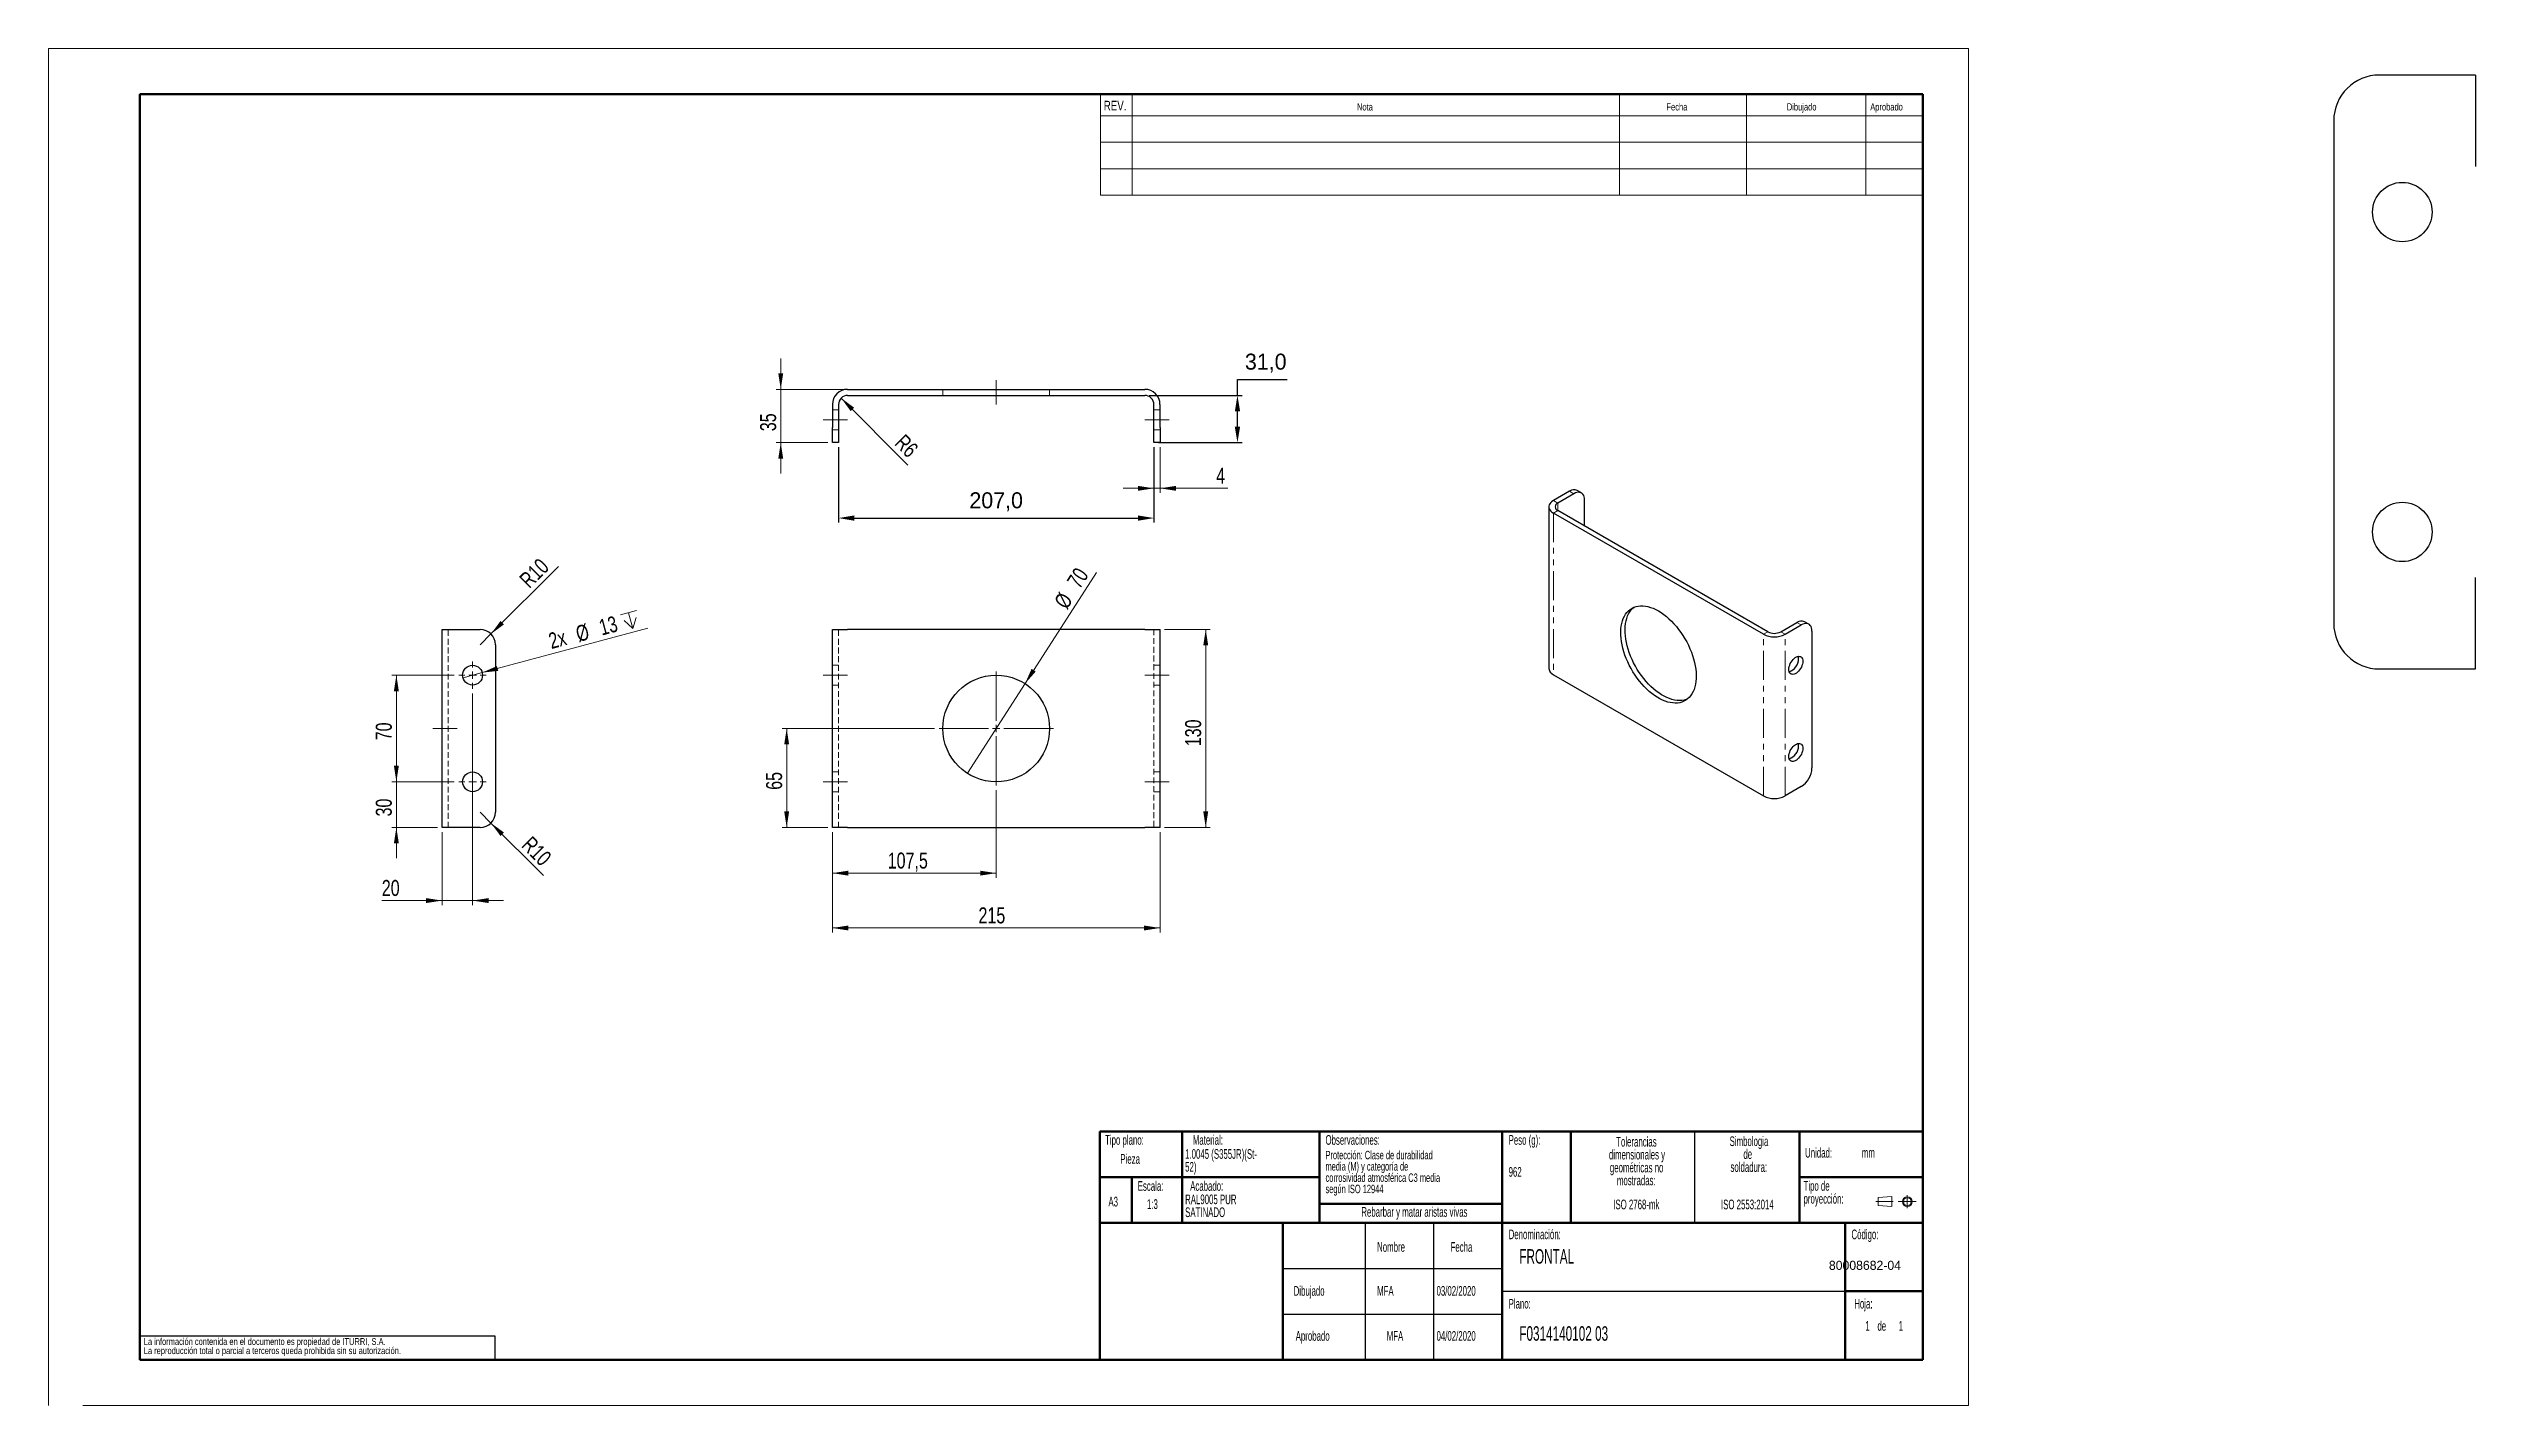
# Model space of a CAD drawing. Header units: millimetres. Extents: x 0 to 769, y 0 to 297.
# Drawn here: x 0 to 531, y 0 to 297 of the extents above; entities that cross this region are included whole.
import ezdxf

# ---------------------------------------------------------------- set-up
doc = ezdxf.new("R2010")
doc.units = ezdxf.units.MM
doc.header["$PDSIZE"] = -1
for name, pattern in [('CENTERX2', [20.32, 12.7, -2.54, 2.54, -2.54]), ('HIDDEN', [1.905, 1.27, -0.635]), ('PHANTOM', [12.7, 6.35, -1.27, 1.27, -1.27, 1.27, -1.27])]:
    doc.linetypes.add(name, pattern=pattern)
doc.layers.add('MARCADO', color=5, linetype='Continuous')
doc.layers.add('SLD-0', color=179, linetype='Continuous')
doc.styles.add('SLDTEXTSTYLE0', font='TXT', dxfattribs={"width": 0.605})
doc.styles.add('SLDTEXTSTYLE1', font='TXT', dxfattribs={"width": 0.75})
doc.dimstyles.new('ISO-25', dxfattribs={"dimtxt": 2.5, "dimasz": 2.5, "dimexe": 1.25, "dimexo": 0.625, "dimtad": 1, "dimtxsty": 'Standard', "dimcen": 2.5, "dimadec": 0, "dimazin": 0, "dimtfac": 1, "dimtmove": 0, "dimatfit": 3, "dimfxl": 1, "dimarcsym": 0})
doc.dimstyles.new('SLDDIMSTYLE0', dxfattribs={"dimtxt": 3.5, "dimasz": 3.5, "dimexe": 0, "dimexo": 0.0625, "dimgap": 0.875, "dimtad": 1, "dimdec": 1, "dimlfac": 3, "dimrnd": 1e-09, "dimzin": 12, "dimdsep": 46, "dimtxsty": 'SLDTEXTSTYLE1', "dimsah": 1, "dimcen": 0, "dimadec": 0, "dimazin": 3, "dimtfac": 1, "dimtdec": 1, "dimtofl": 0, "dimtmove": 1, "dimatfit": 3, "dimfxl": 1, "dimfrac": 2, "dimtolj": 1, "dimtzin": 12, "dimarcsym": 0})
doc.dimstyles.new('SLDDIMSTYLE1', dxfattribs={"dimtxt": 3.5, "dimasz": 3.5, "dimexe": 0, "dimexo": 0.0625, "dimgap": 0.875, "dimtad": 1, "dimdec": 1, "dimlfac": 3, "dimrnd": 1e-09, "dimzin": 12, "dimdsep": 46, "dimtxsty": 'SLDTEXTSTYLE1', "dimsah": 1, "dimcen": 0.09, "dimadec": 0, "dimazin": 3, "dimtfac": 1, "dimtdec": 1, "dimtmove": 0, "dimatfit": 0, "dimfxl": 1, "dimfrac": 2, "dimtolj": 1, "dimtzin": 12, "dimarcsym": 0})
doc.dimstyles.new('SLDDIMSTYLE2', dxfattribs={"dimtxt": 3.5, "dimasz": 3.5, "dimexe": 0, "dimexo": 0.0625, "dimgap": 0.875, "dimtad": 1, "dimdec": 1, "dimlfac": 3, "dimrnd": 1e-09, "dimzin": 12, "dimdsep": 46, "dimtxsty": 'SLDTEXTSTYLE1', "dimsah": 1, "dimcen": 0.09, "dimadec": 0, "dimazin": 3, "dimtfac": 1, "dimtdec": 1, "dimtofl": 0, "dimtmove": 0, "dimatfit": 3, "dimfxl": 1, "dimfrac": 2, "dimtolj": 1, "dimtzin": 12, "dimarcsym": 0})
doc.dimstyles.new('SLDDIMSTYLE3', dxfattribs={"dimtxt": 3.5, "dimasz": 3.5, "dimexe": 0, "dimexo": 0.0625, "dimgap": 0.875, "dimtad": 1, "dimdec": 1, "dimlfac": 3, "dimrnd": 1e-09, "dimzin": 12, "dimdsep": 46, "dimtxsty": 'SLDTEXTSTYLE1', "dimblk1": 'NONE', "dimsah": 1, "dimcen": 0, "dimadec": 0, "dimazin": 3, "dimtfac": 1, "dimtdec": 1, "dimtmove": 0, "dimatfit": 3, "dimldrblk": 'NONE', "dimfxl": 1, "dimfrac": 2, "dimtolj": 1, "dimtzin": 12, "dimarcsym": 0})
doc.dimstyles.new('SLDDIMSTYLE4', dxfattribs={"dimtxt": 3.5, "dimasz": 3.5, "dimexe": 0, "dimexo": 0.0625, "dimgap": 0.875, "dimtad": 1, "dimdec": 1, "dimlfac": 3, "dimrnd": 1e-09, "dimzin": 12, "dimdsep": 46, "dimtxsty": 'SLDTEXTSTYLE1', "dimsah": 1, "dimcen": 0, "dimadec": 0, "dimazin": 3, "dimtfac": 1, "dimtdec": 1, "dimtofl": 0, "dimtmove": 0, "dimatfit": 3, "dimfxl": 1, "dimfrac": 2, "dimtolj": 1, "dimtzin": 12, "dimarcsym": 0})
doc.dimstyles.new('SLDDIMSTYLE5', dxfattribs={"dimtxt": 3.5, "dimasz": 3.5, "dimexe": 0, "dimexo": 0.0625, "dimgap": 0.875, "dimtad": 1, "dimdec": 1, "dimlfac": 3, "dimrnd": 1e-09, "dimzin": 12, "dimdsep": 46, "dimtxsty": 'SLDTEXTSTYLE1', "dimblk1": 'NONE', "dimsah": 1, "dimcen": 0, "dimadec": 0, "dimazin": 3, "dimtfac": 1, "dimtdec": 1, "dimtmove": 0, "dimatfit": 3, "dimldrblk": 'NONE', "dimfxl": 1, "dimfrac": 2, "dimtolj": 1, "dimtzin": 12, "dimarcsym": 0})

msp = doc.modelspace()

# ---------------------------------------------------------------- texts
at = {"color": 7, "linetype": 'Continuous', "lineweight": 0, "attachment_point": 1, "style": 'SLDTEXTSTYLE1'}
for s, insert, char_height in [('REV.', (230.836, 285.552), 2.1167), ('Nota', (286.224, 285.026), 1.5875), ('Fecha', (353.926, 285.026), 1.5875), ('Dibujado', (380.261, 285.026), 1.5875), ('Aprobado', (398.51, 285.026), 1.5875)]:
    msp.add_mtext(s, dxfattribs=dict(at, insert=insert, char_height=char_height))
at = {"insert": (389.466, 31.676), "char_height": 2, "attachment_point": 1}
msp.add_mtext_dynamic_manual_height_columns('80008682-04', width=13.78433, gutter_width=17.5, heights=[0], dxfattribs=at)
at = {"layer": 'SLD-0', "style": 'SLDTEXTSTYLE0'}
for s, insert, char_height, attachment_point in [('Tipo plano:', (231.129, 59.181), 2.11667, 1), ('Tipo plano:', (231.129, 59.181), 2.11667, 1), ('Material:', (250.33, 59.181), 2.1167, 1), ('Material:', (250.33, 59.181), 2.1167, 1), ('Observaciones:', (279.339, 59.181), 2.11667, 1), ('Observaciones:', (279.339, 59.181), 2.11667, 1), ('Peso (g):', (319.403, 59.181), 2.1167, 1), ('Peso (g):', (319.403, 59.181), 2.1167, 1), ('Pieza', (234.473, 55.019), 2.1167, 1), ('Pieza', (234.473, 55.019), 2.1167, 1), ('Unidad:', (384.246, 56.371), 2.1167, 1), ('Unidad:', (384.246, 56.371), 2.1167, 1), ('mm', (396.662, 56.371), 2.1167, 1), ('mm', (396.662, 56.371), 2.1167, 1), ('Escala:', (238.263, 49.101), 2.1167, 1), ('Escala:', (238.263, 49.101), 2.1167, 1), ('Acabado:', (249.738, 49.101), 2.1167, 1), ('Acabado:', (249.738, 49.101), 2.1167, 1), ('962', (319.403, 52.181), 2.1167, 1), ('962', (319.403, 52.181), 2.1167, 1), ('A3', (231.859, 45.674), 2.1167, 1), ('A3', (231.859, 45.674), 2.1167, 1), ('1:3', (240.29, 45.135), 2.1167, 1), ('1:3', (240.29, 45.135), 2.1167, 1), ('Rebarbar y matar aristas vivas', (298.785, 43.424), 2.11667, 2), ('Rebarbar y matar aristas vivas', (298.785, 43.424), 2.11667, 2), ('ISO 2768-mk', (347.337, 45.06), 2.11667, 2), ('ISO 2768-mk', (347.337, 45.06), 2.11667, 2), ('ISO 2553:2014', (371.625, 45.06), 2.11667, 2), ('ISO 2553:2014', (371.625, 45.06), 2.11667, 2), ('Denominación:', (319.403, 38.514), 2.11667, 1), ('Denominación:', (319.403, 38.514), 2.11667, 1), ('Código:', (394.398, 38.514), 2.1167, 1), ('Código:', (394.398, 38.514), 2.1167, 1), ('Nombre', (290.638, 35.755), 2.1167, 1), ('Nombre', (290.638, 35.755), 2.1167, 1), ('Fecha', (306.708, 35.755), 2.1167, 1), ('Fecha', (306.708, 35.755), 2.1167, 1), ('FRONTAL', (321.739, 34.217), 3.175, 1), ('FRONTAL', (321.739, 34.217), 3.175, 1), ('Dibujado', (272.373, 26.14), 2.1167, 1), ('Dibujado', (272.373, 26.14), 2.1167, 1), ('MFA', (290.638, 26.14), 2.1167, 1), ('03/02/2020', (303.629, 26.14), 2.1167, 1), ('Plano:', (319.403, 23.338), 2.1167, 1), ('Plano:', (319.403, 23.338), 2.1167, 1), ('Hoja:', (395.014, 23.338), 2.1167, 1), ('Hoja:', (395.014, 23.338), 2.1167, 1), ('Aprobado', (272.825, 16.282), 2.1167, 1), ('Aprobado', (272.825, 16.282), 2.1167, 1), ('MFA', (292.735, 16.282), 2.1167, 1), ('04/02/2020', (303.629, 16.282), 2.1167, 1), ('F0314140102 03', (321.739, 17.347), 3.175, 1), ('F0314140102 03', (321.739, 17.347), 3.175, 1), ('1', (397.413, 18.475), 2.117, 1), ('1', (397.413, 18.475), 2.117, 1), ('1', (397.413, 18.475), 2.117, 1), ('1', (397.413, 18.475), 2.117, 1), ('de', (400.078, 18.475), 2.1167, 1), ('de', (400.078, 18.475), 2.1167, 1), ('de', (400.078, 18.475), 2.1167, 1), ('de', (400.078, 18.475), 2.1167, 1), ('1', (404.731, 18.475), 2.117, 1), ('1', (404.731, 18.475), 2.117, 1), ('1', (404.731, 18.475), 2.117, 1), ('1', (404.731, 18.475), 2.117, 1)]:
    msp.add_mtext(s, dxfattribs=dict(at, insert=insert, char_height=char_height, attachment_point=attachment_point))

# ---------------------------------------------------------------- blocks, each defined once
blk = doc.blocks.new('Bloque3')
at = {"color": 7, "linetype": 'CENTERX2', "lineweight": 18}
for p, q in [((397.92, 130.06), (394.8, 130.06)), ((398.88, 130.02), (402.16, 130.02)), ((400.52, 128.85), (400.52, 131.19))]:
    blk.add_line(p, q, dxfattribs=at)
at = {"color": 7, "linetype": 'Continuous', "lineweight": 18}
for p, q in [((397.68, 130.95), (395.23, 130.77)), ((395.23, 130.77), (395.23, 129.34)), ((397.68, 129.16), (395.23, 129.34)), ((397.68, 130.95), (397.68, 129.16))]:
    blk.add_line(p, q, dxfattribs=at)
for radius in [0.892, 0.713]:
    blk.add_circle((400.52, 130.02), radius, dxfattribs=at)
blk = doc.blocks.new('SW_NOTE_0')
at = {"layer": 'SLD-0', "color": 0, "attachment_point": 2, "style": 'SLDTEXTSTYLE0'}
for s, insert, char_height in [('dimensionales y', (7.54, -0.09), 2.1167), ('Tolerancias', (7.41, 2.73), 2.1167), ('geométricas no', (7.46, -2.92), 2.1167), ('mostradas:', (7.38, -5.74), 2.117)]:
    blk.add_mtext(s, dxfattribs=dict(at, insert=insert, char_height=char_height))
blk = doc.blocks.new('SW_NOTE_0_1')
at = {"layer": 'SLD-0', "color": 0, "attachment_point": 1, "style": 'SLDTEXTSTYLE0'}
for s, insert, char_height in [('Tipo de', (0, 2.73), 2.117), ('proyección:', (0, -0.09), 2.1167)]:
    blk.add_mtext(s, dxfattribs=dict(at, insert=insert, char_height=char_height))
blk = doc.blocks.new('SW_NOTE_0_2')
at = {"layer": 'SLD-0', "color": 0, "char_height": 2.117, "attachment_point": 2, "style": 'SLDTEXTSTYLE0'}
for s, insert in [('Simbologia', (7.11, 2.73)), ('de', (6.84, -0.09)), ('soldadura:', (7.06, -2.92))]:
    blk.add_mtext(s, dxfattribs=dict(at, insert=insert))
blk = doc.blocks.new('SW_NOTE_0_3')
at = {"layer": 'SLD-0', "color": 0, "attachment_point": 1, "style": 'SLDTEXTSTYLE0'}
for s, insert, char_height in [('52)', (0, -0.09), 2.117), ('1.0045 (S355JR)(St-', (0, 2.73), 2.1167)]:
    blk.add_mtext(s, dxfattribs=dict(at, insert=insert, char_height=char_height))
blk = doc.blocks.new('SW_NOTE_0_4')
at = {"layer": 'SLD-0', "color": 0, "char_height": 1.5, "attachment_point": 1, "style": 'SLDTEXTSTYLE1'}
for s, insert in [('La información contenida en el documento es propiedad de ITURRI, S.A.', (0, 1.93)), ('La reproducción total o parcial a terceros queda prohibida sin su autorización.', (0, -0.07))]:
    blk.add_mtext(s, dxfattribs=dict(at, insert=insert))
blk = doc.blocks.new('SW_NOTE_0_5')
at = {"layer": 'SLD-0', "color": 0, "attachment_point": 1, "style": 'SLDTEXTSTYLE0'}
for s, insert, char_height in [('RAL9005 PUR', (0, 2.73), 2.1167), ('SATINADO', (0, -0.09), 2.117)]:
    blk.add_mtext(s, dxfattribs=dict(at, insert=insert, char_height=char_height))
blk = doc.blocks.new('SW_NOTE_0_6')
at = {"layer": 'SLD-0', "color": 0, "attachment_point": 2, "style": 'SLDTEXTSTYLE0'}
for s, insert, char_height in [('dimensionales y', (7.54, -0.09), 2.1167), ('Tolerancias', (7.41, 2.73), 2.1167), ('geométricas no', (7.46, -2.92), 2.1167), ('mostradas:', (7.38, -5.74), 2.117)]:
    blk.add_mtext(s, dxfattribs=dict(at, insert=insert, char_height=char_height))
blk = doc.blocks.new('SW_NOTE_0_7')
at = {"layer": 'SLD-0', "color": 0, "attachment_point": 1, "style": 'SLDTEXTSTYLE0'}
for s, insert, char_height in [('Tipo de', (0, 2.73), 2.117), ('proyección:', (0, -0.09), 2.1167)]:
    blk.add_mtext(s, dxfattribs=dict(at, insert=insert, char_height=char_height))
blk = doc.blocks.new('SW_NOTE_0_8')
at = {"layer": 'SLD-0', "color": 0, "char_height": 2.117, "attachment_point": 2, "style": 'SLDTEXTSTYLE0'}
for s, insert in [('Simbologia', (7.11, 2.73)), ('de', (6.84, -0.09)), ('soldadura:', (7.06, -2.92))]:
    blk.add_mtext(s, dxfattribs=dict(at, insert=insert))
blk = doc.blocks.new('SW_NOTE_0_9')
at = {"layer": 'SLD-0', "color": 0, "attachment_point": 1, "style": 'SLDTEXTSTYLE0'}
for s, insert, char_height in [('52)', (0, -0.09), 2.117), ('1.0045 (S355JR)(St-', (0, 2.73), 2.1167)]:
    blk.add_mtext(s, dxfattribs=dict(at, insert=insert, char_height=char_height))
blk = doc.blocks.new('SW_NOTE_0_10')
at = {"layer": 'SLD-0', "color": 0, "char_height": 1.5, "attachment_point": 1, "style": 'SLDTEXTSTYLE1'}
for s, insert in [('La información contenida en el documento es propiedad de ITURRI, S.A.', (0, 1.93)), ('La reproducción total o parcial a terceros queda prohibida sin su autorización.', (0, -0.07))]:
    blk.add_mtext(s, dxfattribs=dict(at, insert=insert))
blk = doc.blocks.new('SW_NOTE_0_11')
at = {"layer": 'SLD-0', "color": 0, "attachment_point": 1, "style": 'SLDTEXTSTYLE0'}
for s, insert, char_height in [('RAL9005 PUR', (0, 2.73), 2.1167), ('SATINADO', (0, -0.09), 2.117)]:
    blk.add_mtext(s, dxfattribs=dict(at, insert=insert, char_height=char_height))
blk = doc.blocks.new('SW_NOTE_0_12')
at = {"layer": 'SLD-0', "color": 0, "char_height": 1.8521, "attachment_point": 1, "style": 'SLDTEXTSTYLE0'}
for s, insert in [('media (M) y categoría de', (0, -0.08)), ('Protección: Clase de durabilidad', (0, 2.39)), ('según ISO 12944', (0, -5.02)), ('corrosividad atmosférica C3 media', (0, -2.55))]:
    blk.add_mtext(s, dxfattribs=dict(at, insert=insert))
blk = doc.blocks.new('_D')
at = {"color": 7, "linetype": 'Continuous', "lineweight": 0, "transparency": 16777216}
blk.add_line((173.39, 220.48), (187.99, 205.83), dxfattribs=at)
at = {"color": 7, "linetype": 'Continuous', "lineweight": 18, "transparency": 16777216}
blk.add_solid([(173.39, 220.48), (175.48, 217.62), (176.24, 218.38)], dxfattribs=at)
at = {"color": 7, "linetype": 'Continuous', "lineweight": 18, "transparency": 16777216, "insert": (187.35, 212.85), "char_height": 3.5, "attachment_point": 1, "rotation": 315, "style": 'SLDTEXTSTYLE1'}
blk.add_mtext('R6', dxfattribs=at)
blk = doc.blocks.new('_D_1')
at = {"color": 7, "linetype": 'Continuous', "lineweight": 0, "transparency": 16777216}
for p, q in [((241.8, 209.74), (241.8, 199.74)), ((243.14, 209.74), (243.14, 199.74)), ((241.8, 200.74), (235.07, 200.74)), ((241.8, 200.74), (243.14, 200.74)), ((243.14, 200.74), (258.01, 200.74))]:
    blk.add_line(p, q, dxfattribs=at)
at = {"color": 7, "linetype": 'Continuous', "lineweight": 18, "transparency": 16777216}
for points in [[(241.8, 200.74), (238.3, 201.27), (238.3, 200.2)], [(243.14, 200.74), (246.64, 200.2), (246.64, 201.27)]]:
    blk.add_solid(points, dxfattribs=at)
at = {"color": 7, "linetype": 'Continuous', "lineweight": 18, "transparency": 16777216, "insert": (255.42, 205.25), "char_height": 3.5, "attachment_point": 1, "style": 'SLDTEXTSTYLE1'}
blk.add_mtext('4', dxfattribs=at)
blk = doc.blocks.new('_D_2')
at = {"color": 7, "linetype": 'Continuous', "lineweight": 0, "transparency": 16777216}
for p, q in [((160.17, 222.4), (160.17, 229.13)), ((173.8, 222.4), (159.17, 222.4)), ((160.17, 222.4), (160.17, 210.74)), ((170.47, 210.74), (159.17, 210.74)), ((160.17, 210.74), (160.17, 204.01))]:
    blk.add_line(p, q, dxfattribs=at)
at = {"color": 7, "linetype": 'Continuous', "lineweight": 18, "transparency": 16777216}
for points in [[(160.17, 222.4), (160.71, 225.9), (159.64, 225.9)], [(160.17, 210.74), (159.64, 207.24), (160.71, 207.24)]]:
    blk.add_solid(points, dxfattribs=at)
at = {"color": 7, "linetype": 'Continuous', "lineweight": 18, "transparency": 16777216, "insert": (155.66, 213.24), "char_height": 3.5, "attachment_point": 1, "rotation": 90, "style": 'SLDTEXTSTYLE1'}
blk.add_mtext('35', dxfattribs=at)
blk = doc.blocks.new('_D_3')
at = {"color": 7, "linetype": 'Continuous', "lineweight": 0, "transparency": 16777216}
for p, q in [((244.14, 169.84), (254.14, 169.84)), ((253.14, 169.84), (253.14, 126.51)), ((244.14, 126.51), (254.14, 126.51))]:
    blk.add_line(p, q, dxfattribs=at)
at = {"color": 7, "linetype": 'Continuous', "lineweight": 18, "transparency": 16777216}
for points in [[(253.14, 169.84), (252.6, 166.34), (253.68, 166.34)], [(253.14, 126.51), (253.68, 130.01), (252.6, 130.01)]]:
    blk.add_solid(points, dxfattribs=at)
at = {"color": 7, "linetype": 'Continuous', "lineweight": 18, "transparency": 16777216, "insert": (248.63, 144.29), "char_height": 3.5, "attachment_point": 1, "rotation": 90, "style": 'SLDTEXTSTYLE1'}
blk.add_mtext('130', dxfattribs=at)
blk = doc.blocks.new('_D_4')
at = {"color": 7, "linetype": 'Continuous', "lineweight": 0, "transparency": 16777216}
for p, q in [((171.47, 125.51), (171.47, 103.51)), ((243.14, 125.51), (243.14, 103.51)), ((171.47, 104.51), (243.14, 104.51))]:
    blk.add_line(p, q, dxfattribs=at)
at = {"color": 7, "linetype": 'Continuous', "lineweight": 18, "transparency": 16777216}
for points in [[(171.47, 104.51), (174.97, 103.97), (174.97, 105.05)], [(243.14, 104.51), (239.64, 105.05), (239.64, 103.97)]]:
    blk.add_solid(points, dxfattribs=at)
at = {"color": 7, "linetype": 'Continuous', "lineweight": 18, "transparency": 16777216, "insert": (203.43, 109.02), "char_height": 3.5, "attachment_point": 1, "style": 'SLDTEXTSTYLE1'}
blk.add_mtext('215', dxfattribs=at)
blk = doc.blocks.new('_D_5')
at = {"color": 7, "linetype": 'Continuous', "lineweight": 0, "transparency": 16777216}
for p, q in [((193.8, 148.17), (160.47, 148.17)), ((161.47, 148.17), (161.47, 126.51)), ((170.47, 126.51), (160.47, 126.51))]:
    blk.add_line(p, q, dxfattribs=at)
at = {"color": 7, "linetype": 'Continuous', "lineweight": 18, "transparency": 16777216}
for points in [[(161.47, 148.17), (160.93, 144.67), (162.01, 144.67)], [(161.47, 126.51), (162.01, 130.01), (160.93, 130.01)]]:
    blk.add_solid(points, dxfattribs=at)
at = {"color": 7, "linetype": 'Continuous', "lineweight": 18, "transparency": 16777216, "insert": (156.96, 134.75), "char_height": 3.5, "attachment_point": 1, "rotation": 90, "style": 'SLDTEXTSTYLE1'}
blk.add_mtext('65', dxfattribs=at)
blk = doc.blocks.new('_D_6')
at = {"color": 7, "linetype": 'Continuous', "lineweight": 0, "transparency": 16777216}
for p, q in [((207.3, 134.67), (207.3, 115.51)), ((171.47, 125.51), (171.47, 115.51)), ((171.47, 116.51), (207.3, 116.51))]:
    blk.add_line(p, q, dxfattribs=at)
at = {"color": 7, "linetype": 'Continuous', "lineweight": 18, "transparency": 16777216}
for points in [[(171.47, 116.51), (174.97, 115.97), (174.97, 117.05)], [(207.3, 116.51), (203.8, 117.05), (203.8, 115.97)]]:
    blk.add_solid(points, dxfattribs=at)
at = {"color": 7, "linetype": 'Continuous', "lineweight": 18, "transparency": 16777216, "insert": (183.57, 121.02), "char_height": 3.5, "attachment_point": 1, "style": 'SLDTEXTSTYLE1'}
blk.add_mtext('107,5', dxfattribs=at)
blk = doc.blocks.new('_D_7')
at = {"color": 7, "linetype": 'Continuous', "lineweight": 0, "transparency": 16777216}
for q in [(229.23, 182.31), (201, 138.36)]:
    blk.add_line((213.61, 157.99), q, dxfattribs=at)
at = {"color": 7, "linetype": 'Continuous', "lineweight": 18, "transparency": 16777216}
blk.add_solid([(213.61, 157.99), (215.95, 160.64), (215.05, 161.23)], dxfattribs=at)
at = {"color": 7, "linetype": 'Continuous', "lineweight": 18, "transparency": 16777216, "char_height": 3.5, "attachment_point": 1, "rotation": 57.2827, "style": 'SLDTEXTSTYLE1'}
for s, insert in [('70', (222.61, 180.42)), ('%%c', (219.8, 175.95))]:
    blk.add_mtext(s, dxfattribs=dict(at, insert=insert))
blk = doc.blocks.new('_None')
blk = doc.blocks.new('SW_CENTERMARKSYMBOL_0')
at = {"color": 0, "linetype": 'Continuous', "lineweight": 18}
for p, q in [((0, 1.67), (0, 12.5)), ((-1.67, 0), (-12.5, 0)), ((0, 0), (-0.83, 0)), ((0, 0), (0, 0.83)), ((0, 0), (0, -0.83)), ((0, 0), (0.83, 0)), ((1.67, 0), (12.5, 0)), ((0, -1.67), (0, -12.5))]:
    blk.add_line(p, q, dxfattribs=at)
blk = doc.blocks.new('_D_8')
at = {"color": 7, "linetype": 'Continuous', "lineweight": 0, "transparency": 16777216}
for q in [(94.42, 129.84), (108.24, 116.02)]:
    blk.add_line((96.78, 127.48), q, dxfattribs=at)
at = {"color": 7, "linetype": 'Continuous', "lineweight": 18, "transparency": 16777216}
blk.add_solid([(96.78, 127.48), (98.88, 124.63), (99.64, 125.39)], dxfattribs=at)
at = {"color": 7, "linetype": 'Continuous', "lineweight": 18, "transparency": 16777216, "insert": (105.74, 124.84), "char_height": 3.5, "attachment_point": 1, "rotation": 315, "style": 'SLDTEXTSTYLE1'}
blk.add_mtext('R10', dxfattribs=at)
blk = doc.blocks.new('SW_SYMBOL_HOLE_DEPTH')
at = {"color": 0, "linetype": 'Continuous', "lineweight": 18}
for p, q in [((0, 875), (800, 875)), ((100, 555), (400, 75)), ((400, 875), (400, 75)), ((700, 555), (400, 75))]:
    blk.add_line(p, q, dxfattribs=at)
blk = doc.blocks.new('_D_9')
at = {"color": 7, "linetype": 'Continuous', "lineweight": 0, "transparency": 16777216}
for q in [(131.11, 170.12), (90.67, 159.28)]:
    blk.add_line((94.85, 160.4), q, dxfattribs=at)
at = {"color": 7, "linetype": 'Continuous', "lineweight": 18, "transparency": 16777216}
blk.add_solid([(94.85, 160.4), (98.37, 160.79), (98.09, 161.83)], dxfattribs=at)
at = {"color": 7, "linetype": 'Continuous', "lineweight": 18, "transparency": 16777216, "xscale": 0.004470703125, "yscale": 0.004470703125, "zscale": 0.004470703125, "rotation": 15.00000000000001}
blk.add_blockref('SW_SYMBOL_HOLE_DEPTH', (126.15, 169.28), dxfattribs=at)
at = {"color": 7, "linetype": 'Continuous', "lineweight": 18, "transparency": 16777216, "char_height": 3.5, "attachment_point": 1, "rotation": 15, "style": 'SLDTEXTSTYLE1'}
for s, insert in [('%%c', (115.02, 170.46)), ('13', (120.1, 171.88)), ('2x', (109.09, 168.93))]:
    blk.add_mtext(s, dxfattribs=dict(at, insert=insert))
blk = doc.blocks.new('_D_10')
at = {"color": 7, "linetype": 'Continuous', "lineweight": 0, "transparency": 16777216}
for q in [(111.55, 183.63), (94.42, 166.51)]:
    blk.add_line((96.78, 168.86), q, dxfattribs=at)
at = {"color": 7, "linetype": 'Continuous', "lineweight": 18, "transparency": 16777216}
blk.add_solid([(96.78, 168.86), (99.64, 170.96), (98.88, 171.72)], dxfattribs=at)
at = {"color": 7, "linetype": 'Continuous', "lineweight": 18, "transparency": 16777216, "insert": (102.71, 181.14), "char_height": 3.5, "attachment_point": 1, "rotation": 45, "style": 'SLDTEXTSTYLE1'}
blk.add_mtext('R10', dxfattribs=at)
blk = doc.blocks.new('_D_11')
at = {"color": 7, "linetype": 'Continuous', "lineweight": 0, "transparency": 16777216}
for p, q in [((76.09, 136.51), (76.09, 143.24)), ((88.76, 136.51), (75.09, 136.51)), ((76.09, 126.51), (76.09, 136.51)), ((85.09, 126.51), (75.09, 126.51)), ((76.09, 126.51), (76.09, 119.78))]:
    blk.add_line(p, q, dxfattribs=at)
at = {"color": 7, "linetype": 'Continuous', "lineweight": 18, "transparency": 16777216}
for points in [[(76.09, 136.51), (76.63, 140.01), (75.55, 140.01)], [(76.09, 126.51), (75.55, 123.01), (76.63, 123.01)]]:
    blk.add_solid(points, dxfattribs=at)
at = {"color": 7, "linetype": 'Continuous', "lineweight": 18, "transparency": 16777216, "insert": (71.58, 128.92), "char_height": 3.5, "attachment_point": 1, "rotation": 90, "style": 'SLDTEXTSTYLE1'}
blk.add_mtext('30', dxfattribs=at)
blk = doc.blocks.new('_D_12')
at = {"color": 7, "linetype": 'Continuous', "lineweight": 0, "transparency": 16777216}
for p, q in [((88.76, 159.84), (75.09, 159.84)), ((76.09, 136.51), (76.09, 159.84)), ((88.76, 136.51), (75.09, 136.51))]:
    blk.add_line(p, q, dxfattribs=at)
at = {"color": 7, "linetype": 'Continuous', "lineweight": 18, "transparency": 16777216}
for points in [[(76.09, 159.84), (75.55, 156.34), (76.63, 156.34)], [(76.09, 136.51), (76.63, 140.01), (75.55, 140.01)]]:
    blk.add_solid(points, dxfattribs=at)
at = {"color": 7, "linetype": 'Continuous', "lineweight": 18, "transparency": 16777216, "insert": (71.58, 145.59), "char_height": 3.5, "attachment_point": 1, "rotation": 90, "style": 'SLDTEXTSTYLE1'}
blk.add_mtext('70', dxfattribs=at)
blk = doc.blocks.new('_D_13')
at = {"color": 7, "linetype": 'Continuous', "lineweight": 0, "transparency": 16777216}
for p, q in [((92.76, 155.84), (92.76, 109.51)), ((86.09, 125.51), (86.09, 109.51)), ((86.09, 110.51), (72.9, 110.51)), ((86.09, 110.51), (92.76, 110.51)), ((92.76, 110.51), (99.49, 110.51))]:
    blk.add_line(p, q, dxfattribs=at)
at = {"color": 7, "linetype": 'Continuous', "lineweight": 18, "transparency": 16777216}
for points in [[(86.09, 110.51), (82.59, 111.05), (82.59, 109.97)], [(92.76, 110.51), (96.26, 109.97), (96.26, 111.05)]]:
    blk.add_solid(points, dxfattribs=at)
at = {"color": 7, "linetype": 'Continuous', "lineweight": 18, "transparency": 16777216, "insert": (72.9, 115.02), "char_height": 3.5, "attachment_point": 1, "style": 'SLDTEXTSTYLE1'}
blk.add_mtext('20', dxfattribs=at)
blk = doc.blocks.new('SW_CENTERMARKSYMBOL_1')
at = {"color": 0, "linetype": 'Continuous', "lineweight": 18}
for p, q in [((-1.67, 0), (-3, 0)), ((0, 0), (-0.83, 0)), ((0, 1.67), (0, 3)), ((0, 0), (0, 0.83)), ((0, 0), (0, -0.83)), ((0, 0), (0.83, 0)), ((1.67, 0), (3, 0)), ((0, -1.67), (0, -3))]:
    blk.add_line(p, q, dxfattribs=at)
blk = doc.blocks.new('SW_CENTERMARKSYMBOL_2')
at = {"color": 0, "linetype": 'Continuous', "lineweight": 18}
for p, q in [((-1.67, 0), (-3, 0)), ((0, 0), (-0.83, 0)), ((0, 1.67), (0, 3)), ((0, 0), (0, 0.83)), ((0, 0), (0, -0.83)), ((0, 0), (0.83, 0)), ((1.67, 0), (3, 0)), ((0, -1.67), (0, -3))]:
    blk.add_line(p, q, dxfattribs=at)
blk = doc.blocks.new('*D34')
at = {"layer": 'Defpoints', "color": 0, "transparency": 16777216}
for p in [(172.8, 210.74), (241.8, 210.74), (241.8, 194.23)]:
    blk.add_point(p, dxfattribs=at)
at = {"layer": 'MARCADO', "color": 0, "lineweight": -2, "transparency": 16777216}
for p, q in [((172.8, 209.74), (172.8, 193.23)), ((241.8, 209.74), (241.8, 193.23)), ((176.3, 194.23), (238.3, 194.23))]:
    blk.add_line(p, q, dxfattribs=at)
at = {"layer": 'MARCADO', "color": 0, "transparency": 16777216}
for points in [[(176.3, 194.81), (176.3, 193.64), (172.8, 194.23)], [(238.3, 194.81), (238.3, 193.64), (241.8, 194.23)]]:
    blk.add_solid(points, dxfattribs=at)
at = {"layer": 'MARCADO', "color": 0, "transparency": 16777216, "insert": (207.3, 197.79), "char_height": 3.5, "attachment_point": 5}
blk.add_mtext('207,0', dxfattribs=at)
blk = doc.blocks.new('*D35')
at = {"layer": 'Defpoints', "color": 0, "transparency": 16777216}
for p in [(239.8, 221.07), (260.08, 221.07), (241.8, 210.74)]:
    blk.add_point(p, dxfattribs=at)
at = {"layer": 'MARCADO', "color": 0, "lineweight": -2, "transparency": 16777216}
for p, q in [((260.08, 221.07), (260.08, 224.57)), ((260.08, 224.57), (270.94, 224.57)), ((240.8, 221.07), (261.08, 221.07)), ((260.08, 214.24), (260.08, 217.57)), ((242.8, 210.74), (261.08, 210.74))]:
    blk.add_line(p, q, dxfattribs=at)
at = {"layer": 'MARCADO', "color": 0, "transparency": 16777216}
for points in [[(259.5, 217.57), (260.66, 217.57), (260.08, 221.07)], [(259.5, 214.24), (260.66, 214.24), (260.08, 210.74)]]:
    blk.add_solid(points, dxfattribs=at)
at = {"layer": 'MARCADO', "color": 0, "transparency": 16777216, "insert": (266.27, 228.14), "char_height": 3.5, "attachment_point": 5}
blk.add_mtext('31,0', dxfattribs=at)

# ---------------------------------------------------------------- dimensions: what is measured, and where the dimension line sits
at = {"color": 7, "linetype": 'Continuous', "lineweight": 18}
for base, p1, p2, angle, dimstyle, picture, middle in [((160.175, 210.736), (174.804, 222.403), (171.471, 210.736), 90, 'SLDDIMSTYLE1', '_D_2', (160.175, 215.826)), ((253.138, 126.507), (243.138, 169.841), (243.138, 126.507), 90, 'SLDDIMSTYLE2', '_D_3', (253.138, 148.174)), ((76.092, 159.841), (89.758, 136.507), (89.758, 159.841), 90, 'SLDDIMSTYLE2', '_D_12', (76.092, 148.174)), ((92.758, 110.507), (86.092, 126.507), (92.758, 156.841), 0, 'SLDDIMSTYLE1', '_D_13', (75.482, 110.507)), ((161.471, 126.507), (194.804, 148.174), (171.471, 126.507), 90, 'SLDDIMSTYLE2', '_D_5', (161.471, 137.341)), ((76.092, 136.507), (86.092, 126.507), (89.758, 136.507), 90, 'SLDDIMSTYLE1', '_D_11', (76.092, 131.507))]:
    dim = msp.add_linear_dim(base=base, p1=p1, p2=p2, angle=angle, dimstyle=dimstyle, dxfattribs=at)
    dim.commit()
    dim.dimension.update_dxf_attribs({"geometry": picture, "text_midpoint": middle, "dimtype": 160})
for center, mpoint, dimstyle, picture, middle in [((174.804, 219.07), (173.39, 220.484), 'SLDDIMSTYLE0', '_D', (186.268, 207.606)), ((94.425, 166.507), (96.782, 168.864), 'SLDDIMSTYLE4', '_D_10', (108.848, 180.931)), ((94.425, 129.841), (96.782, 127.484), 'SLDDIMSTYLE4', '_D_8', (105.581, 118.684))]:
    dim = msp.add_radius_dim(center=center, mpoint=mpoint, dimstyle=dimstyle, dxfattribs=at)
    dim.commit()
    dim.dimension.update_dxf_attribs({"geometry": picture, "text_midpoint": middle, "dimtype": 164})
for base, p1, p2, dimstyle, picture, middle in [((243.138, 200.736), (241.804, 210.736), (243.138, 210.736), 'SLDDIMSTYLE1', '_D_1', (256.713, 200.736)), ((207.304, 116.507), (171.471, 126.507), (207.304, 135.674), 'SLDDIMSTYLE2', '_D_6', (189.388, 116.507)), ((243.138, 104.507), (171.471, 126.507), (243.138, 126.507), 'SLDDIMSTYLE2', '_D_4', (207.304, 104.507))]:
    dim = msp.add_linear_dim(base=base, p1=p1, p2=p2, dimstyle=dimstyle, dxfattribs=at)
    dim.commit()
    dim.dimension.update_dxf_attribs({"geometry": picture, "text_midpoint": middle, "dimtype": 160})
dim = msp.add_diameter_dim_2p(p1=(200.999, 138.358), p2=(213.61, 157.99), dimstyle='SLDDIMSTYLE3', dxfattribs=at)
dim.commit()
dim.dimension.update_dxf_attribs({"geometry": '_D_7', "text_midpoint": (226.47, 178.007), "dimtype": 163})
dim = msp.add_diameter_dim_2p(p1=(90.665, 159.28), p2=(94.851, 160.401), text='2x <>{\\fGDT;x}', dimstyle='SLDDIMSTYLE5', dxfattribs=at)
dim.commit()
dim.dimension.update_dxf_attribs({"geometry": '_D_9', "text_midpoint": (120.818, 167.359), "dimtype": 163})
at = {"layer": 'MARCADO'}
dim = msp.add_linear_dim(base=(260.079, 221.07), p1=(241.804, 210.736), p2=(239.804, 221.07), angle=90, dimstyle='ISO-25', override={"dimtxt": 3.5, "dimasz": 3.5, "dimexe": 1, "dimexo": 1, "dimgap": 1.524, "dimtih": 1, "dimtoh": 1, "dimdec": 1, "dimlfac": 3, "dimzin": 0, "dimadec": 2, "dimtdec": 1, "dimtzin": 0}, dxfattribs=at)
dim.commit()
dim.dimension.update_dxf_attribs({"geometry": '*D35', "text_midpoint": (266.27, 228.135)})
dim = msp.add_linear_dim(base=(241.804, 194.228), p1=(172.804, 210.736), p2=(241.804, 210.736), dimstyle='ISO-25', override={"dimtxt": 3.5, "dimasz": 3.5, "dimexe": 1, "dimexo": 1, "dimgap": 1.524, "dimtih": 1, "dimtoh": 1, "dimdec": 1, "dimlfac": 3, "dimzin": 0, "dimadec": 2, "dimtdec": 1, "dimtzin": 0}, dxfattribs=at)
dim.commit()
dim.dimension.update_dxf_attribs({"geometry": '*D34', "text_midpoint": (207.304, 197.794)})

# ---------------------------------------------------------------- linework, layer by layer
at = {"color": 7, "linetype": 'Continuous', "lineweight": 18}
for p, q in [((0, 297), (420, 297)), ((0, 297), (0, -0.001)), ((420, 297), (420, 0)), ((230.091, 287), (410, 287)), ((230.091, 287), (230.091, 264.866)), ((237.034, 287), (237.034, 264.866)), ((343.657, 287), (343.657, 264.866)), ((371.462, 287), (371.462, 264.866)), ((397.513, 287), (397.513, 264.866)), ((410, 287), (410, 264.866)), ((230.091, 282.266), (410, 282.266)), ((230.091, 276.466), (410, 276.466)), ((230.091, 270.666), (410, 270.666)), ((230.091, 264.866), (410, 264.866)), ((7.531, 0), (420, 0))]:
    msp.add_line(p, q, dxfattribs=at)
at = {"color": 7, "linetype": 'Continuous', "lineweight": 50}
for p, q in [((410, 287), (20, 287)), ((20, 10), (20, 287)), ((410, 10), (410, 287)), ((230, 60), (410, 60)), ((230, 60), (230, 10)), ((20, 10), (410, 10))]:
    msp.add_line(p, q, dxfattribs=at)
at = {"color": 7, "linetype": 'Continuous', "lineweight": 25}
for p, q in [((530.9, 291.197), (509.9, 291.197)), ((499.9, 281.197), (499.9, 171.197)), ((171.471, 219.07), (171.471, 214.07)), ((172.804, 219.07), (172.804, 214.07)), ((174.804, 222.403), (239.804, 222.403)), ((174.804, 221.07), (239.804, 221.07)), ((241.804, 214.07), (241.804, 219.07)), ((243.138, 214.07), (243.138, 219.07)), ((171.471, 210.736), (171.471, 214.07)), ((172.804, 214.07), (172.804, 210.736)), ((241.804, 210.736), (241.804, 214.07)), ((243.138, 214.07), (243.138, 210.736)), ((172.804, 210.736), (171.471, 210.736)), ((243.138, 210.736), (241.804, 210.736)), ((328.219, 196.692), (328.219, 161.309)), ((332.731, 200.094), (329.196, 198.053)), ((333.674, 199.55), (330.139, 197.509)), ((335.341, 199.715), (334.398, 200.259)), ((336.031, 192.474), (336.031, 198.189)), ((375.158, 168.798), (329.196, 195.332)), ((376.1, 169.343), (330.139, 195.876)), ((378.929, 169.343), (382.464, 171.384)), ((379.872, 168.798), (383.407, 170.839)), ((385.074, 171.004), (384.131, 171.549)), ((86.092, 126.507), (86.092, 169.841)), ((86.092, 169.841), (89.425, 169.841)), ((89.425, 169.841), (94.425, 169.841)), ((97.758, 166.507), (97.758, 129.841)), ((171.471, 126.507), (171.471, 169.841)), ((171.471, 169.841), (174.804, 169.841)), ((239.804, 169.841), (174.804, 169.841)), ((239.804, 169.841), (243.138, 169.841)), ((243.138, 126.507), (243.138, 169.841)), ((385.764, 169.478), (385.764, 139.538)), ((329.196, 159.948), (375.158, 133.415)), ((509.9, 161.197), (530.9, 161.197)), ((383.407, 135.456), (379.872, 133.415)), ((89.425, 126.507), (86.092, 126.507)), ((94.425, 126.507), (89.425, 126.507)), ((174.804, 126.507), (171.471, 126.507)), ((174.804, 126.507), (239.804, 126.507)), ((243.138, 126.507), (239.804, 126.507))]:
    msp.add_line(p, q, dxfattribs=at)
at = {"color": 7, "linetype": 'CENTERX2', "lineweight": 18}
for p, q in [((207.304, 224.403), (207.304, 219.07)), ((174.804, 215.736), (169.471, 215.736)), ((245.138, 215.736), (239.804, 215.736)), ((174.804, 159.841), (169.471, 159.841)), ((245.138, 159.841), (239.804, 159.841)), ((84.092, 148.174), (89.425, 148.174)), ((174.804, 136.507), (169.471, 136.507)), ((245.138, 136.507), (239.804, 136.507))]:
    msp.add_line(p, q, dxfattribs=at)
at = {"color": 7, "linetype": 'HIDDEN', "lineweight": 18}
for p, q in [((172.804, 217.903), (171.471, 217.903)), ((195.638, 222.403), (195.638, 221.07)), ((218.971, 221.07), (218.971, 222.403)), ((243.138, 217.903), (241.804, 217.903)), ((171.471, 213.57), (172.804, 213.57)), ((241.804, 213.57), (243.138, 213.57)), ((87.425, 126.507), (87.425, 169.841)), ((172.804, 126.507), (172.804, 169.841)), ((241.804, 169.841), (241.804, 126.507)), ((87.425, 159.841), (86.092, 159.841)), ((172.804, 162.007), (171.471, 162.007)), ((243.138, 162.007), (241.804, 162.007)), ((171.471, 157.674), (172.804, 157.674)), ((241.804, 157.674), (243.138, 157.674)), ((172.804, 138.674), (171.471, 138.674)), ((243.138, 138.674), (241.804, 138.674)), ((86.092, 136.507), (87.425, 136.507)), ((171.471, 134.341), (172.804, 134.341)), ((241.804, 134.341), (243.138, 134.341))]:
    msp.add_line(p, q, dxfattribs=at)
at = {"color": 8, "linetype": 'PHANTOM', "lineweight": 18}
for p, q in [((330.139, 197.509), (329.196, 198.053)), ((330.139, 195.876), (330.139, 197.509)), ((333.674, 199.55), (332.731, 200.094)), ((330.139, 195.876), (329.196, 195.332)), ((329.196, 195.332), (329.196, 159.948)), ((383.407, 170.839), (382.464, 171.384)), ((376.1, 169.343), (375.158, 168.798)), ((375.158, 133.415), (375.158, 168.798)), ((378.929, 169.343), (379.872, 168.798)), ((379.872, 133.415), (379.872, 168.798))]:
    msp.add_line(p, q, dxfattribs=at)
at = {"color": 7, "linetype": 'Continuous', "lineweight": 25, "flags": 128}
for points in [[(329.196, 198.053), (328.884, 197.845), (328.627, 197.614), (328.43, 197.365), (328.296, 197.101), (328.228, 196.83), (328.228, 196.555), (328.296, 196.283), (328.43, 196.02), (328.627, 195.77), (328.884, 195.539), (329.196, 195.332)], [(336.031, 198.189), (336.007, 198.562), (335.936, 198.9), (335.818, 199.196), (335.657, 199.444), (335.455, 199.639), (335.218, 199.776), (334.948, 199.853), (334.653, 199.869), (334.338, 199.823), (334.01, 199.716), (333.674, 199.55)], [(352.177, 173.9), (352.759, 173.54), (353.338, 173.135), (353.911, 172.686), (354.475, 172.195), (355.029, 171.666), (355.568, 171.1), (356.09, 170.501), (356.592, 169.871), (357.073, 169.214), (357.529, 168.533), (357.958, 167.831), (358.359, 167.112), (358.729, 166.379), (359.066, 165.636), (359.369, 164.887), (359.636, 164.135), (359.866, 163.385), (360.058, 162.639), (360.21, 161.902), (360.322, 161.178), (360.394, 160.469), (360.425, 159.78), (360.415, 159.113), (360.363, 158.473), (360.271, 157.862), (360.139, 157.284), (359.967, 156.741), (359.756, 156.236), (359.507, 155.772), (359.222, 155.35), (358.902, 154.973), (358.548, 154.644), (358.162, 154.362), (357.747, 154.131), (357.304, 153.95), (356.835, 153.822), (356.343, 153.746), (355.831, 153.723), (355.3, 153.753), (354.754, 153.836), (354.194, 153.971), (353.625, 154.159), (353.049, 154.397), (352.468, 154.685), (351.886, 155.021), (351.305, 155.404), (350.728, 155.831), (350.159, 156.301), (349.6, 156.811), (349.053, 157.359), (348.523, 157.942), (348.01, 158.557), (347.518, 159.201), (347.049, 159.87), (346.606, 160.562), (346.191, 161.273), (345.805, 162), (345.452, 162.738), (345.131, 163.484), (344.846, 164.235), (344.598, 164.987), (344.387, 165.735), (344.215, 166.477), (344.082, 167.208), (343.99, 167.925), (343.939, 168.625), (343.928, 169.303), (343.959, 169.957), (344.031, 170.583), (344.143, 171.177), (344.296, 171.738), (344.487, 172.263), (344.717, 172.748), (344.984, 173.191), (345.287, 173.59), (345.624, 173.944), (345.994, 174.25), (346.395, 174.506), (346.825, 174.712), (347.281, 174.867), (347.761, 174.969), (348.264, 175.019), (348.786, 175.015), (349.325, 174.959), (349.878, 174.849), (350.443, 174.688), (351.016, 174.475), (351.595, 174.212), (352.177, 173.9)], [(358.462, 154.575), (358.247, 154.495), (357.778, 154.366), (357.286, 154.29), (356.774, 154.267), (356.243, 154.297), (355.696, 154.38), (355.137, 154.516), (354.568, 154.703), (353.991, 154.941), (353.411, 155.229), (352.828, 155.565), (352.248, 155.948), (351.671, 156.375), (351.102, 156.845), (350.543, 157.356), (349.996, 157.903), (349.465, 158.486), (348.953, 159.101), (348.461, 159.745), (347.992, 160.414), (347.549, 161.107), (347.134, 161.818), (346.748, 162.544), (346.394, 163.282), (346.074, 164.029), (345.789, 164.78), (345.54, 165.531), (345.329, 166.28), (345.157, 167.021), (345.025, 167.753), (344.933, 168.47), (344.881, 169.169), (344.871, 169.847), (344.902, 170.501), (344.974, 171.127), (345.086, 171.722), (345.238, 172.283), (345.43, 172.807), (345.66, 173.292), (345.927, 173.735), (346.23, 174.135), (346.567, 174.488), (346.834, 174.716)], [(385.764, 169.478), (385.74, 169.852), (385.669, 170.19), (385.551, 170.486), (385.39, 170.734), (385.189, 170.928), (384.951, 171.066), (384.682, 171.143), (384.386, 171.159), (384.071, 171.112), (383.743, 171.005), (383.407, 170.839)], [(383.761, 162.878), (383.74, 162.575), (383.678, 162.256), (383.576, 161.929), (383.438, 161.605), (383.266, 161.291), (383.067, 160.996), (382.844, 160.729), (382.605, 160.496), (382.355, 160.304), (382.102, 160.157), (381.853, 160.061), (381.613, 160.018), (381.391, 160.029), (381.191, 160.093), (381.02, 160.209), (380.881, 160.374), (380.78, 160.583), (380.718, 160.83), (380.697, 161.109), (380.718, 161.412), (380.78, 161.732), (380.881, 162.058), (381.02, 162.382), (381.191, 162.696), (381.391, 162.991), (381.613, 163.258), (381.853, 163.492), (382.102, 163.684), (382.355, 163.83), (382.605, 163.926), (382.844, 163.969), (383.067, 163.958), (383.266, 163.894), (383.438, 163.778), (383.576, 163.613), (383.678, 163.405), (383.74, 163.157), (383.761, 162.878)], [(383.761, 143.825), (383.74, 143.522), (383.678, 143.203), (383.576, 142.877), (383.438, 142.552), (383.266, 142.238), (383.067, 141.944), (382.844, 141.676), (382.605, 141.443), (382.355, 141.251), (382.102, 141.105), (381.853, 141.009), (381.613, 140.966), (381.391, 140.976), (381.191, 141.04), (381.02, 141.156), (380.881, 141.321), (380.78, 141.53), (380.718, 141.777), (380.697, 142.057), (380.718, 142.36), (380.78, 142.679), (380.881, 143.005), (381.02, 143.33), (381.191, 143.644), (381.391, 143.938), (381.613, 144.206), (381.853, 144.439), (382.102, 144.631), (382.355, 144.777), (382.605, 144.873), (382.844, 144.916), (383.067, 144.906), (383.266, 144.842), (383.438, 144.726), (383.576, 144.561), (383.678, 144.352), (383.74, 144.105), (383.761, 143.825)]]:
    msp.add_lwpolyline(points, dxfattribs=at)
at = {"color": 7, "linetype": 'Continuous', "lineweight": 25}
for centre, radius in [((514.9, 261.197), 6.5), ((514.9, 191.197), 6.5), ((92.758, 159.841), 2.167), ((207.304, 148.174), 11.667), ((92.758, 136.507), 2.167)]:
    msp.add_circle(centre, radius, dxfattribs=at)
for centre, radius, start, end in [((509.9, 281.197), 10, 90, 180), ((174.804, 219.07), 3.333, 90, 180), ((174.804, 219.07), 2, 90, 180), ((239.804, 219.07), 3.333, 0, 90), ((239.804, 219.07), 2, 0, 90), ((330.457, 196.692), 0.876, 111.31262, 248.68746), ((333.706, 198.749), 1.661, 65.38652, 125.92399), ((383.439, 170.038), 1.661, 65.38652, 125.92399), ((509.9, 171.197), 10, 180, 270), ((94.425, 166.507), 3.333, 0, 90), ((377.515, 173.324), 5.103, 242.49144, 297.50854), ((377.515, 172.057), 3.061, 242.48053, 297.51945), ((329.873, 161.465), 1.661, 185.38817, 245.93199), ((379.77, 163.452), 3.048, 289.39419, 359.44855), ((381.328, 163.457), 1.49, 358.6623, 19.53104), ((379.77, 144.399), 3.048, 289.39417, 359.44856), ((381.329, 144.405), 1.49, 358.66097, 19.53236), ((380.667, 139.76), 5.102, 302.48734, 357.51265), ((377.515, 137.941), 5.103, 242.49141, 297.50858), ((94.425, 129.841), 3.333, 270, 0)]:
    msp.add_arc(centre, radius, start, end, dxfattribs=at)
at = {"layer": 'MARCADO'}
for p, q in [((530.9, 291.197), (530.9, 271.197)), ((530.9, 161.197), (530.9, 181.197))]:
    msp.add_line(p, q, dxfattribs=at)
at = {"layer": 'SLD-0', "lineweight": 50}
for p, q in [((248, 60), (248, 40)), ((278, 60), (278, 40)), ((318, 60), (318, 40)), ((333, 60), (333, 40)), ((383, 60), (383, 40)), ((230, 50), (248, 50)), ((237, 50), (237, 40)), ((248, 50), (278, 50)), ((383, 50), (410, 50)), ((278, 44.158), (318, 44.158)), ((230, 40), (410, 40)), ((270, 40), (270, 10)), ((318, 40), (318, 10)), ((393, 40), (393, 10)), ((393, 25), (410, 25))]:
    msp.add_line(p, q, dxfattribs=at)
at = {"layer": 'SLD-0'}
for p, q in [((360.082, 60), (360.082, 40)), ((288, 40), (288, 10)), ((303, 40), (303, 10)), ((270, 30), (318, 30)), ((318, 25), (393, 25)), ((270, 20), (318, 20)), ((20.002, 15.245), (97.629, 15.245)), ((97.629, 15.245), (97.629, 10))]:
    msp.add_line(p, q, dxfattribs=at)

# ---------------------------------------------------------------- block references
at = {"color": 7, "linetype": 'Continuous', "lineweight": 0}
for name, p in [('SW_CENTERMARKSYMBOL_2', (92.758, 159.841)), ('SW_CENTERMARKSYMBOL_0', (207.304, 148.174)), ('SW_CENTERMARKSYMBOL_1', (92.758, 136.507))]:
    msp.add_blockref(name, p, dxfattribs=at)
at = {"color": 7, "linetype": 'Continuous', "xscale": 1.2, "yscale": 1.2, "zscale": 1.2}
msp.add_blockref('Bloque3', (-74.011, -111.408), dxfattribs=at)
msp.add_blockref('Bloque3', (-74.011, -111.408), dxfattribs=at)
at = {"layer": 'SLD-0'}
for name, p in [('SW_NOTE_0', (339.945, 56.056)), ('SW_NOTE_0_6', (339.945, 56.056)), ('SW_NOTE_0_2', (364.873, 56.166)), ('SW_NOTE_0_8', (364.873, 56.166)), ('SW_NOTE_0_3', (248.635, 53.377)), ('SW_NOTE_0_9', (248.635, 53.377)), ('SW_NOTE_0_12', (279.339, 53.342)), ('SW_NOTE_0_1', (383.914, 46.391)), ('SW_NOTE_0_7', (383.914, 46.391)), ('SW_NOTE_0_5', (248.635, 43.447)), ('SW_NOTE_0_11', (248.635, 43.447)), ('SW_NOTE_0_4', (20.838, 12.819)), ('SW_NOTE_0_10', (20.838, 12.819))]:
    msp.add_blockref(name, p, dxfattribs=at)

msp.set_redraw_order([(e.dxf.handle, doc.entitydb.next_handle()) for e in msp.query("TEXT MTEXT ATTDEF DIMENSION ARC_DIMENSION")])  # texts and dimensions are drawn at this point

doc.saveas('drawing.dxf')
